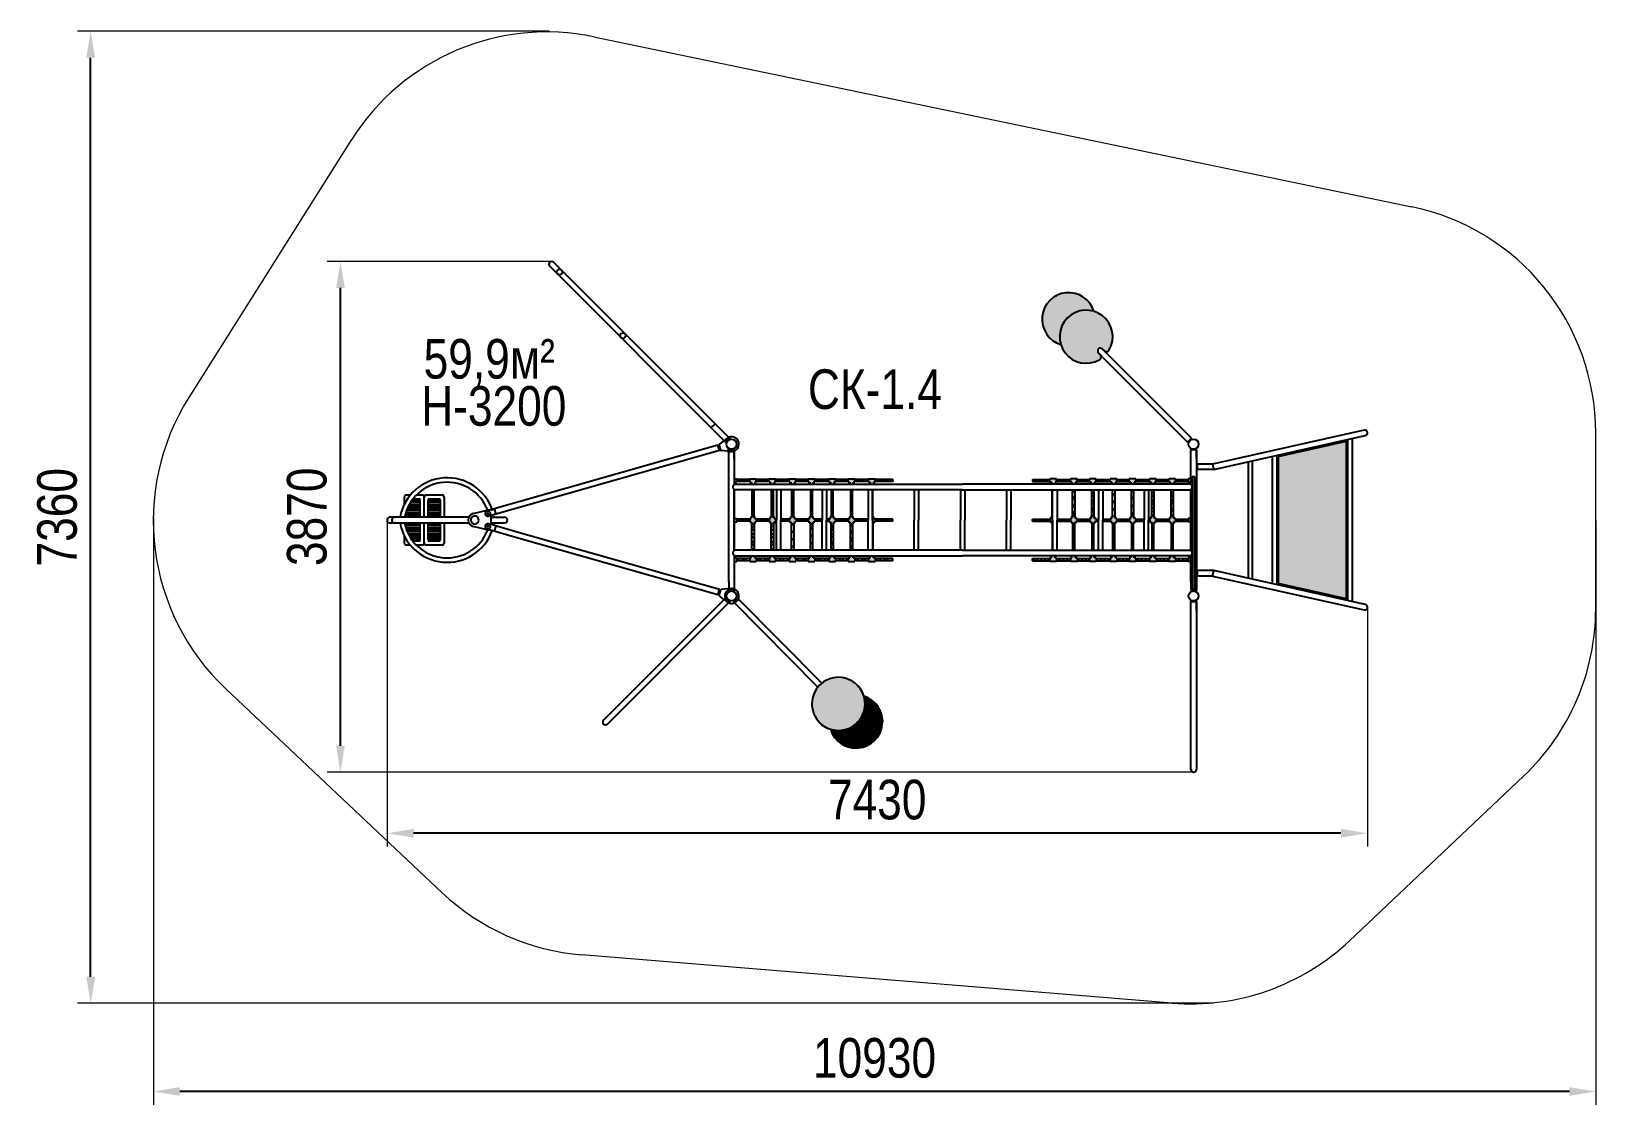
# Model space of a CAD drawing. Header units: millimetres. Extents: x -6402 to 5449, y -4206 to 3925.
import ezdxf

# ---------------------------------------------------------------- set-up
doc = ezdxf.new("R2010")
doc.units = ezdxf.units.MM
for name, color, linetype in [('DIKOM_АРТИКУЛ', 7, 'Continuous'), ('DIKOM_ЗОНА', 80, 'Continuous'), ('DIKOM_ОБЪЕКТ', 7, 'Continuous'), ('DIKOM_РАЗМЕР_ЗОНА', 7, 'Continuous'), ('DIKOM_РАЗМЕР_ОБЪЕКТА', 7, 'Continuous')]:
    doc.layers.add(name, color=color, linetype=linetype)
doc.styles.add('style1', font='arial.ttf', dxfattribs={"width": 0.8})
doc.dimstyles.new('1-50', dxfattribs={"dimtxt": 300, "dimasz": 200, "dimexe": 100, "dimexo": 0, "dimgap": 100, "dimtad": 1, "dimdec": 0, "dimtxsty": 'style1', "dimcen": 0, "dimclrd": 7, "dimclre": 7, "dimadec": 1, "dimazin": 2, "dimtfac": 1, "dimtdec": 0, "dimtmove": 0, "dimatfit": 3, "dimfxl": 0, "dimlwd": 25, "dimlwe": 18, "dimarcsym": 0})
pattern_1 = [(225, (6832.565, 6807.88), (28.28427, -28.28427), []), (315, (6832.565, 6807.88), (28.28427, 28.28427), [])]

msp = doc.modelspace()

# ---------------------------------------------------------------- texts
at = {"layer": 'DIKOM_АРТИКУЛ', "color": 7, "linetype": 'Continuous', "lineweight": 15, "insert": (-518.8, 1364.1), "char_height": 300, "attachment_point": 1, "style": 'style1'}
msp.add_mtext_dynamic_manual_height_columns('СК-1.4', width=6012.174, gutter_width=12.5, heights=[0], dxfattribs=at)
at = {"layer": 'DIKOM_РАЗМЕР_ОБЪЕКТА', "char_height": 300, "attachment_point": 1, "style": 'style1'}
for s, insert in [('59,9м²', (-3429.7, 1593.8)), ('H-3200', (-3447.9, 1237.3))]:
    msp.add_mtext_dynamic_manual_height_columns(s, width=4694.74, gutter_width=12.5, heights=[0], dxfattribs=dict(at, insert=insert))

# ---------------------------------------------------------------- blocks, each defined once
blk = doc.blocks.new('*D3')
at = {"layer": 'Defpoints', "color": 0, "transparency": 16777216}
for p in [(-3706, 223), (3719, -442), (-3706, -2150)]:
    blk.add_point(p, dxfattribs=at)
at = {"layer": 'DIKOM_РАЗМЕР_ОБЪЕКТА', "color": 7, "lineweight": 18, "transparency": 16777216}
for p, q in [((-3706, 223), (-3706, -2250)), ((3719, -442), (3719, -2250))]:
    blk.add_line(p, q, dxfattribs=at)
at = {"layer": 'DIKOM_РАЗМЕР_ОБЪЕКТА', "color": 7, "lineweight": 25, "transparency": 16777216}
blk.add_line((3519, -2150), (-3506, -2150), dxfattribs=at)
at = {"layer": 'DIKOM_РАЗМЕР_ОБЪЕКТА', "color": 7, "transparency": 16777216}
for points in [[(-3506, -2117), (-3506, -2183), (-3706, -2150)], [(3519, -2117), (3519, -2183), (3719, -2150)]]:
    blk.add_solid(points, dxfattribs=at)
at = {"layer": 'DIKOM_РАЗМЕР_ОБЪЕКТА', "color": 0, "transparency": 16777216, "insert": (6, -1897), "char_height": 300, "attachment_point": 5, "style": 'style1'}
blk.add_mtext('7430', dxfattribs=at)
blk = doc.blocks.new('*D0')
at = {"layer": 'Defpoints', "color": 0, "transparency": 16777216}
for p in [(-4060, 2181), (-2460, 2181), (2403, -1687)]:
    blk.add_point(p, dxfattribs=at)
at = {"layer": 'DIKOM_РАЗМЕР_ОБЪЕКТА', "color": 7, "lineweight": 18, "transparency": 16777216}
for p, q in [((-2460, 2181), (-4160, 2181)), ((2403, -1687), (-4160, -1687))]:
    blk.add_line(p, q, dxfattribs=at)
at = {"layer": 'DIKOM_РАЗМЕР_ОБЪЕКТА', "color": 7, "lineweight": 25, "transparency": 16777216}
blk.add_line((-4060, -1487), (-4060, 1981), dxfattribs=at)
at = {"layer": 'DIKOM_РАЗМЕР_ОБЪЕКТА', "color": 7, "transparency": 16777216}
for points in [[(-4093, 1981), (-4027, 1981), (-4060, 2181)], [(-4093, -1487), (-4027, -1487), (-4060, -1687)]]:
    blk.add_solid(points, dxfattribs=at)
at = {"layer": 'DIKOM_РАЗМЕР_ОБЪЕКТА', "color": 0, "transparency": 16777216, "insert": (-4313, 247), "char_height": 300, "attachment_point": 5, "rotation": 90, "style": 'style1'}
blk.add_mtext('3870', dxfattribs=at)
blk = doc.blocks.new('*D1')
at = {"layer": 'Defpoints', "color": 0, "transparency": 16777216}
for p in [(-5952, 3925), (-2478, 3925), (2553, -3437)]:
    blk.add_point(p, dxfattribs=at)
at = {"layer": 'DIKOM_РАЗМЕР_ЗОНА', "color": 7, "lineweight": 18, "transparency": 16777216}
for p, q in [((-2478, 3925), (-6052, 3925)), ((2553, -3437), (-6052, -3437))]:
    blk.add_line(p, q, dxfattribs=at)
at = {"layer": 'DIKOM_РАЗМЕР_ЗОНА', "color": 7, "lineweight": 25, "transparency": 16777216}
blk.add_line((-5952, -3237), (-5952, 3725), dxfattribs=at)
at = {"layer": 'DIKOM_РАЗМЕР_ЗОНА', "color": 7, "transparency": 16777216}
for points in [[(-5985, 3725), (-5918, 3725), (-5952, 3925)], [(-5985, -3237), (-5918, -3237), (-5952, -3437)]]:
    blk.add_solid(points, dxfattribs=at)
at = {"layer": 'DIKOM_РАЗМЕР_ЗОНА', "color": 0, "transparency": 16777216, "insert": (-6205, 244), "char_height": 300, "attachment_point": 5, "rotation": 90, "style": 'style1'}
blk.add_mtext('7360', dxfattribs=at)
blk = doc.blocks.new('*D2')
at = {"layer": 'Defpoints', "color": 0, "transparency": 16777216}
for p in [(-5477, 242), (5449, 218), (-5477, -4106)]:
    blk.add_point(p, dxfattribs=at)
at = {"layer": 'DIKOM_РАЗМЕР_ЗОНА', "color": 7, "lineweight": 18, "transparency": 16777216}
for p, q in [((-5477, 242), (-5477, -4206)), ((5449, 218), (5449, -4206))]:
    blk.add_line(p, q, dxfattribs=at)
at = {"layer": 'DIKOM_РАЗМЕР_ЗОНА', "color": 7, "lineweight": 25, "transparency": 16777216}
blk.add_line((5249, -4106), (-5277, -4106), dxfattribs=at)
at = {"layer": 'DIKOM_РАЗМЕР_ЗОНА', "color": 7, "transparency": 16777216}
for points in [[(-5277, -4073), (-5277, -4139), (-5477, -4106)], [(5249, -4073), (5249, -4139), (5449, -4106)]]:
    blk.add_solid(points, dxfattribs=at)
at = {"layer": 'DIKOM_РАЗМЕР_ЗОНА', "color": 0, "transparency": 16777216, "insert": (-14, -3853), "char_height": 300, "attachment_point": 5, "style": 'style1'}
blk.add_mtext('10930', dxfattribs=at)

# ---------------------------------------------------------------- dimensions: what is measured, and where the dimension line sits
at = {"layer": 'DIKOM_РАЗМЕР_ЗОНА'}
for base, p1, p2, angle, text, picture, middle in [((-5951.5, 3924.8), (2553.1, -3437.1), (-2477.6, 3924.8), 270, '7360', '*D1', (-5951.5, 243.9)), ((-5477.2, -4106), (5448.7, 217.8), (-5477.2, 242.2), 180, '10930', '*D2', (-14.3, -4106))]:
    dim = msp.add_linear_dim(base=base, p1=p1, p2=p2, angle=angle, text=text, dimstyle='1-50', dxfattribs=at)
    dim.commit()
    dim.dimension.update_dxf_attribs({"geometry": picture, "text_midpoint": middle, "dimtype": 160})
at = {"layer": 'DIKOM_РАЗМЕР_ОБЪЕКТА'}
for base, p1, p2, angle, text, picture, middle in [((-4060.1, 2181), (2402.6, -1687.3), (-2459.9, 2181), 270, '3870', '*D0', (-4060.1, 246.8)), ((-3706.4, -2150), (3719.2, -441.9), (-3706.4, 222.5), 180, '7430', '*D3', (6.4, -2150))]:
    dim = msp.add_linear_dim(base=base, p1=p1, p2=p2, angle=angle, text=text, dimstyle='1-50', dxfattribs=at)
    dim.commit()
    dim.dimension.update_dxf_attribs({"geometry": picture, "text_midpoint": middle, "dimtype": 160})

# ---------------------------------------------------------------- hatches: boundary and pattern name
at = {"layer": 'DIKOM_ЗОНА'}
h = msp.add_hatch(dxfattribs=at)
h.set_pattern_fill('LINE', scale=5)
h.set_pattern_definition([(0, (-5975.638, -4040), (0, 15.875), [])])
h.paths.add_polyline_path([(-3305.1, 372.5, 0.4142136), (-3315.1, 382.5), (-3385.1, 382.5, 0.4142136), (-3395.1, 372.5), (-3395.1, 243.5), (-3305.1, 243.5)])
h.paths.add_polyline_path([(-3455.1, 372.5, 0.4142136), (-3465.1, 382.5), (-3511, 382.5, 0.1177012), (-3574.6, 243.5), (-3455.1, 243.5)])
h.paths.add_polyline_path([(-3511, 62.5), (-3465.1, 62.5, 0.4142136), (-3455.1, 72.5), (-3455.1, 201.5), (-3574.6, 201.5, 0.1177012)])
h.paths.add_polyline_path([(-3395.1, 72.5, 0.4142136), (-3385.1, 62.5), (-3315.1, 62.5, 0.4142136), (-3305.1, 72.5), (-3305.1, 201.5), (-3395.1, 201.5)])
at = {"layer": 'DIKOM_ОБЪЕКТ'}
h = msp.add_hatch(color=256, dxfattribs=at)
edge = h.paths.add_edge_path()
edge.add_arc((1676.8, 1458.3), 25, 299.86957, 405.00402)
edge.add_line((1694.4, 1476), (1685.4, 1485))
edge.add_ellipse((1700.3, 1499.8), major_axis=(-18.7, 18.7), ratio=0.7931595, start_angle=450, end_angle=450.01014, ccw=False)
edge.add_ellipse((1700.3, 1499.8), major_axis=(-18.7, 18.7), ratio=0.7931595, start_angle=270.21503, end_angle=449.1041, ccw=False)
edge.add_line((1715, 1514.8), (1724.1, 1505.7))
edge.add_arc((1741.8, 1523.3), 25, 225.0035, 330.13095)
edge.add_arc((1589, 1611.1), 201.2, 330.13095, 659.86957)
h.paths.add_polyline_path([(1396.7, 1551.8, -0.6023842), (1648.3, 1803.4, 1.6600702)])
for points in [[(3561.4, 819.9), (3043.1, 704.1), (3043.1, -259.1), (3561.4, -374.9)], [(-95.1, -1111.6, -1.6600702), (-347.8, -1362, -1.6600702)]]:
    msp.add_hatch(color=256, dxfattribs=at).paths.add_polyline_path(points)
h = msp.add_hatch(color=256, dxfattribs=at)
h.paths.add_polyline_path([(-1056.1, -69.5), (-1056.1, -64.5), (-1076.4, -64.5), (-1076.4, -90.5), (-1056.1, -90.5)])
h.paths.add_polyline_path([(-921.6, -64.5), (-921.6, -48.5), (-947.6, -48.5), (-947.6, -64.5), (-959.6, -64.5), (-959.6, -90.5), (-947.6, -90.5), (-921.6, -90.5), (-909.6, -90.5), (-909.6, -64.5)])
h.paths.add_polyline_path([(-775.4, -90.5), (-763.4, -90.5), (-763.4, -64.5), (-775.4, -64.5), (-775.4, -48.5), (-801.4, -48.5), (-801.4, -64.5), (-813.4, -64.5), (-813.4, -90.5), (-801.4, -90.5)])
h.paths.add_polyline_path([(-659.6, -64.5), (-659.6, -90.5), (-647.6, -90.5), (-621.6, -90.5), (-609.6, -90.5), (-609.6, -64.5), (-621.6, -64.5), (-621.6, -48.5), (-647.6, -48.5), (-647.6, -64.5)])
h.paths.add_polyline_path([(-478.7, -90.5), (-466.7, -90.5), (-466.7, -64.5), (-478.7, -64.5), (-478.7, -48.5), (-504.7, -48.5), (-504.7, -64.5), (-516.7, -64.5), (-516.7, -90.5), (-504.7, -90.5)])
h.paths.add_polyline_path([(-321.6, -64.5), (-321.6, -48.5), (-347.6, -48.5), (-347.6, -64.5), (-359.6, -64.5), (-359.6, -90.5), (-347.6, -90.5), (-321.6, -90.5), (-309.6, -90.5), (-309.6, -64.5)])
h.paths.add_polyline_path([(-176.4, -64.5), (-176.4, -48.5), (-202.4, -48.5), (-202.4, -64.5), (-214.4, -64.5), (-214.4, -90.5), (-202.4, -90.5), (-176.4, -90.5), (-164.4, -90.5), (-164.4, -64.5)])
h.paths.add_polyline_path([(-21.6, -90.5), (-9.6, -90.5), (-9.6, -64.5), (-21.6, -64.5), (-21.6, -48.5), (-47.6, -48.5), (-47.6, -64.5), (-59.6, -64.5), (-59.6, -90.5), (-47.6, -90.5)])
h.paths.add_polyline_path([(-9.6, 209.5), (-9.6, 235.5), (-21.6, 235.5), (-21.6, 249.5), (-29.6, 249.5), (-29.6, 222.5), (-29.6, 195.5), (-21.6, 195.5), (-21.6, 209.5)])
h.paths.add_polyline_path([(-202.4, 209.5), (-202.4, 195.5), (-176.4, 195.5), (-176.4, 209.5), (-164.4, 209.5), (-164.4, 235.5), (-176.4, 235.5), (-176.4, 249.5), (-202.4, 249.5), (-202.4, 235.5), (-214.4, 235.5), (-214.4, 209.5)])
h.paths.add_polyline_path([(-347.6, 195.5), (-321.6, 195.5), (-321.6, 209.5), (-309.6, 209.5), (-309.6, 235.5), (-321.6, 235.5), (-321.6, 249.5), (-347.6, 249.5), (-347.6, 235.5), (-359.6, 235.5), (-359.6, 209.5), (-347.6, 209.5)])
h.paths.add_polyline_path([(-478.7, 209.5), (-466.7, 209.5), (-466.7, 235.5), (-478.7, 235.5), (-478.7, 249.5), (-504.7, 249.5), (-504.7, 235.5), (-516.7, 235.5), (-516.7, 209.5), (-504.7, 209.5), (-504.7, 195.5), (-478.7, 195.5)])
h.paths.add_polyline_path([(-621.6, 209.5), (-609.6, 209.5), (-609.6, 235.5), (-621.6, 235.5), (-621.6, 249.5), (-647.6, 249.5), (-647.6, 235.5), (-659.6, 235.5), (-659.6, 209.5), (-647.6, 209.5), (-647.6, 195.5), (-621.6, 195.5)])
h.paths.add_polyline_path([(-801.4, 209.5), (-801.4, 195.5), (-775.4, 195.5), (-775.4, 209.5), (-763.4, 209.5), (-763.4, 235.5), (-775.4, 235.5), (-775.4, 249.5), (-801.4, 249.5), (-801.4, 235.5), (-813.4, 235.5), (-813.4, 209.5)])
h.paths.add_polyline_path([(-947.6, 209.5), (-947.6, 195.5), (-921.6, 195.5), (-921.6, 209.5), (-909.6, 209.5), (-909.6, 235.5), (-921.6, 235.5), (-921.6, 249.5), (-947.6, 249.5), (-947.6, 235.5), (-959.6, 235.5), (-959.6, 209.5)])
h.paths.add_polyline_path([(-1056.1, 209.5), (-1056.1, 235.5), (-1076.4, 235.5), (-1076.4, 209.5)])
h.paths.add_polyline_path([(-1076.4, 509.5), (-1056.1, 509.5), (-1056.1, 535.5), (-1076.4, 535.5)])
h.paths.add_polyline_path([(-947.6, 509.5), (-947.6, 493.5), (-921.6, 493.5), (-921.6, 509.5), (-909.6, 509.5), (-909.6, 535.5), (-921.6, 535.5), (-947.6, 535.5), (-959.6, 535.5), (-959.6, 509.5)])
h.paths.add_polyline_path([(-801.4, 535.5), (-813.4, 535.5), (-813.4, 509.5), (-801.4, 509.5), (-801.4, 493.5), (-775.4, 493.5), (-775.4, 509.5), (-763.4, 509.5), (-763.4, 535.5), (-775.4, 535.5)])
h.paths.add_polyline_path([(-647.6, 535.5), (-659.6, 535.5), (-659.6, 509.5), (-647.6, 509.5), (-647.6, 493.5), (-621.6, 493.5), (-621.6, 509.5), (-609.6, 509.5), (-609.6, 535.5), (-621.6, 535.5)])
h.paths.add_polyline_path([(-504.7, 493.5), (-478.7, 493.5), (-478.7, 509.5), (-466.7, 509.5), (-466.7, 535.5), (-478.7, 535.5), (-504.7, 535.5), (-516.7, 535.5), (-516.7, 509.5), (-504.7, 509.5)])
h.paths.add_polyline_path([(-321.6, 509.5), (-309.6, 509.5), (-309.6, 535.5), (-321.6, 535.5), (-347.6, 535.5), (-359.6, 535.5), (-359.6, 509.5), (-347.6, 509.5), (-347.6, 493.5), (-321.6, 493.5)])
h.paths.add_polyline_path([(-202.4, 535.5), (-214.4, 535.5), (-214.4, 509.5), (-202.4, 509.5), (-202.4, 493.5), (-176.4, 493.5), (-176.4, 509.5), (-164.4, 509.5), (-164.4, 535.5), (-176.4, 535.5)])
h.paths.add_polyline_path([(-21.6, 509.5), (-9.6, 509.5), (-9.6, 535.5), (-21.6, 535.5), (-47.6, 535.5), (-59.6, 535.5), (-59.6, 509.5), (-47.6, 509.5), (-47.6, 493.5), (-21.6, 493.5)])
h = msp.add_hatch(dxfattribs=at)
h.set_pattern_fill('', color=256, scale=20, angle=225, style=0, pattern_type=0)
h.set_pattern_definition(pattern_1)
h.paths.add_polyline_path([(-1056.1, -69.5), (-1056.1, -85.5), (-959.6, -85.5), (-959.6, -69.5)])
h.paths.add_polyline_path([(-909.6, -69.5), (-909.6, -85.5), (-813.4, -85.5), (-813.4, -69.5)])
h.paths.add_polyline_path([(-763.4, -69.5), (-763.4, -85.5), (-659.6, -85.5), (-659.6, -69.5)])
h.paths.add_polyline_path([(-609.6, -69.5), (-609.6, -85.5), (-516.7, -85.5), (-516.7, -69.5)])
h.paths.add_polyline_path([(-359.6, -85.5), (-359.6, -69.5), (-466.7, -69.5), (-466.7, -85.5)])
h.paths.add_polyline_path([(-309.6, -69.5), (-309.6, -85.5), (-214.4, -85.5), (-214.4, -69.5)])
h.paths.add_polyline_path([(-59.6, -85.5), (-59.6, -69.5), (-164.4, -69.5), (-164.4, -85.5)])
h.paths.add_polyline_path([(123.6, -85.5), (123.6, -69.5), (-9.6, -69.5), (-9.6, -85.5)])
h.paths.add_polyline_path([(-181.4, 195.5), (-197.4, 195.5), (-197.4, -6.5), (-181.4, -6.5)])
h.paths.add_polyline_path([(-197.4, 249.5), (-181.4, 249.5), (-181.4, 451.5), (-197.4, 451.5)])
h.paths.add_polyline_path([(-164.4, 230.5), (-164.4, 214.5), (-63.1, 214.5), (-63.1, 222.5), (-63.1, 230.5)])
h.paths.add_polyline_path([(-9.6, 230.5), (-9.6, 214.5), (123.6, 214.5), (123.6, 230.5)])
h.paths.add_polyline_path([(-59.6, 514.5), (-59.6, 530.5), (-164.4, 530.5), (-164.4, 514.5)])
h.paths.add_polyline_path([(123.6, 514.5), (123.6, 530.5), (-9.6, 530.5), (-9.6, 514.5)])
h.paths.add_polyline_path([(-309.6, 530.5), (-309.6, 514.5), (-214.4, 514.5), (-214.4, 530.5)])
h.paths.add_polyline_path([(-466.7, 530.5), (-466.7, 514.5), (-359.6, 514.5), (-359.6, 530.5)])
h.paths.add_polyline_path([(-326.6, 451.5), (-342.6, 451.5), (-342.6, 249.5), (-326.6, 249.5)])
h.paths.add_polyline_path([(-483.7, 451.5), (-499.7, 451.5), (-499.7, 249.5), (-483.7, 249.5)])
h.paths.add_polyline_path([(-609.6, 530.5), (-609.6, 514.5), (-516.7, 514.5), (-516.7, 530.5)])
h.paths.add_polyline_path([(-516.7, 214.5), (-516.7, 230.5), (-609.6, 230.5), (-609.6, 214.5)])
h.paths.add_polyline_path([(-466.7, 230.5), (-466.7, 214.5), (-410.8, 214.5), (-410.8, 222.5), (-410.8, 230.5)])
h.paths.add_polyline_path([(-359.6, 214.5), (-359.6, 230.5), (-377.3, 230.5), (-377.3, 222.5), (-377.3, 214.5)])
h.paths.add_polyline_path([(-326.6, 195.5), (-342.6, 195.5), (-342.6, -6.5), (-326.6, -6.5)])
h.paths.add_polyline_path([(-483.7, 195.5), (-499.7, 195.5), (-499.7, -6.5), (-483.7, -6.5)])
h.paths.add_polyline_path([(-642.6, -6.5), (-626.6, -6.5), (-626.6, 195.5), (-642.6, 195.5)])
h.paths.add_polyline_path([(-626.6, 451.5), (-642.6, 451.5), (-642.6, 249.5), (-626.6, 249.5)])
h.paths.add_polyline_path([(-796.4, 249.5), (-780.4, 249.5), (-780.4, 451.5), (-796.4, 451.5)])
h.paths.add_polyline_path([(-780.4, 195.5), (-796.4, 195.5), (-796.4, -6.5), (-780.4, -6.5)])
h.paths.add_polyline_path([(-659.6, 214.5), (-659.6, 230.5), (-722.7, 230.5), (-722.7, 222.5), (-722.7, 214.5)])
h.paths.add_polyline_path([(-909.6, 230.5), (-909.6, 214.5), (-813.4, 214.5), (-813.4, 230.5)])
h.paths.add_polyline_path([(-942.6, -6.5), (-926.6, -6.5), (-926.6, 195.5), (-942.6, 195.5)])
h.paths.add_polyline_path([(-959.6, 214.5), (-959.6, 230.5), (-1056.1, 230.5), (-1056.1, 214.5)])
h.paths.add_polyline_path([(-959.6, 514.5), (-959.6, 530.5), (-1056.1, 530.5), (-1056.1, 514.5)])
h.paths.add_polyline_path([(-942.6, 249.5), (-926.6, 249.5), (-926.6, 451.5), (-942.6, 451.5)])
h.paths.add_polyline_path([(-813.4, 514.5), (-813.4, 530.5), (-909.6, 530.5), (-909.6, 514.5)])
h.paths.add_polyline_path([(-763.4, 530.5), (-763.4, 514.5), (-659.6, 514.5), (-659.6, 530.5)])
h = msp.add_hatch(dxfattribs=at)
h.set_pattern_fill('', color=256, scale=20, angle=225, style=0, pattern_type=0)
h.set_pattern_definition(pattern_1)
h.paths.add_polyline_path([(2361.3, -69.5), (2264.9, -69.5), (2264.9, -85.5), (2361.3, -85.5)])
h.paths.add_polyline_path([(2214.9, -69.5), (2118.6, -69.5), (2118.6, -85.5), (2214.9, -85.5)])
h.paths.add_polyline_path([(2068.6, -69.5), (1964.9, -69.5), (1964.9, -85.5), (2068.6, -85.5)])
h.paths.add_polyline_path([(1914.9, -69.5), (1821.9, -69.5), (1821.9, -85.5), (1914.9, -85.5)])
h.paths.add_polyline_path([(1664.9, -85.5), (1771.9, -85.5), (1771.9, -69.5), (1664.9, -69.5)])
h.paths.add_polyline_path([(1614.9, -69.5), (1519.6, -69.5), (1519.6, -85.5), (1614.9, -85.5)])
h.paths.add_polyline_path([(1364.9, -85.5), (1469.6, -85.5), (1469.6, -69.5), (1364.9, -69.5)])
h.paths.add_polyline_path([(1181.6, -85.5), (1314.9, -85.5), (1314.9, -69.5), (1181.6, -69.5)])
h.paths.add_polyline_path([(1486.6, 195.5), (1486.6, -6.5), (1502.6, -6.5), (1502.6, 195.5)])
h.paths.add_polyline_path([(1502.6, 249.5), (1502.6, 451.5), (1486.6, 451.5), (1486.6, 249.5)])
h.paths.add_polyline_path([(1469.6, 230.5), (1368.3, 230.5), (1368.3, 222.5), (1368.3, 214.5), (1469.6, 214.5)])
h.paths.add_polyline_path([(1314.9, 230.5), (1181.6, 230.5), (1181.6, 214.5), (1314.9, 214.5)])
h.paths.add_polyline_path([(1364.9, 514.5), (1469.6, 514.5), (1469.6, 530.5), (1364.9, 530.5)])
h.paths.add_polyline_path([(1181.6, 514.5), (1314.9, 514.5), (1314.9, 530.5), (1181.6, 530.5)])
h.paths.add_polyline_path([(1614.9, 530.5), (1519.6, 530.5), (1519.6, 514.5), (1614.9, 514.5)])
h.paths.add_polyline_path([(1771.9, 530.5), (1664.9, 530.5), (1664.9, 514.5), (1771.9, 514.5)])
h.paths.add_polyline_path([(1631.9, 451.5), (1631.9, 249.5), (1647.9, 249.5), (1647.9, 451.5)])
h.paths.add_polyline_path([(1788.9, 451.5), (1788.9, 249.5), (1804.9, 249.5), (1804.9, 451.5)])
h.paths.add_polyline_path([(1914.9, 530.5), (1821.9, 530.5), (1821.9, 514.5), (1914.9, 514.5)])
h.paths.add_polyline_path([(1821.9, 214.5), (1914.9, 214.5), (1914.9, 230.5), (1821.9, 230.5)])
h.paths.add_polyline_path([(1771.9, 230.5), (1716, 230.5), (1716, 222.5), (1716, 214.5), (1771.9, 214.5)])
h.paths.add_polyline_path([(1664.9, 214.5), (1682.5, 214.5), (1682.5, 222.5), (1682.5, 230.5), (1664.9, 230.5)])
h.paths.add_polyline_path([(1631.9, 195.5), (1631.9, -6.5), (1647.9, -6.5), (1647.9, 195.5)])
h.paths.add_polyline_path([(1788.9, 195.5), (1788.9, -6.5), (1804.9, -6.5), (1804.9, 195.5)])
h.paths.add_polyline_path([(1947.9, -6.5), (1947.9, 195.5), (1931.9, 195.5), (1931.9, -6.5)])
h.paths.add_polyline_path([(1931.9, 451.5), (1931.9, 249.5), (1947.9, 249.5), (1947.9, 451.5)])
h.paths.add_polyline_path([(2101.6, 249.5), (2101.6, 451.5), (2085.6, 451.5), (2085.6, 249.5)])
h.paths.add_polyline_path([(2085.6, 195.5), (2085.6, -6.5), (2101.6, -6.5), (2101.6, 195.5)])
h.paths.add_polyline_path([(1964.9, 214.5), (2027.9, 214.5), (2027.9, 222.5), (2027.9, 230.5), (1964.9, 230.5)])
h.paths.add_polyline_path([(2214.9, 230.5), (2118.6, 230.5), (2118.6, 214.5), (2214.9, 214.5)])
h.paths.add_polyline_path([(2247.9, -6.5), (2247.9, 195.5), (2231.9, 195.5), (2231.9, -6.5)])
h.paths.add_polyline_path([(2264.9, 214.5), (2361.3, 214.5), (2361.3, 230.5), (2264.9, 230.5)])
h.paths.add_polyline_path([(2264.9, 514.5), (2361.3, 514.5), (2361.3, 530.5), (2264.9, 530.5)])
h.paths.add_polyline_path([(2247.9, 249.5), (2247.9, 451.5), (2231.9, 451.5), (2231.9, 249.5)])
h.paths.add_polyline_path([(2118.6, 514.5), (2214.9, 514.5), (2214.9, 530.5), (2118.6, 530.5)])
h.paths.add_polyline_path([(2068.6, 530.5), (1964.9, 530.5), (1964.9, 514.5), (2068.6, 514.5)])
h = msp.add_hatch(color=256, dxfattribs=at)
h.paths.add_polyline_path([(2361.3, -69.5), (2361.3, -90.5), (2381.6, -90.5), (2381.6, -64.5), (2361.3, -64.5)])
h.paths.add_polyline_path([(2226.9, -64.5), (2214.9, -64.5), (2214.9, -90.5), (2226.9, -90.5), (2252.9, -90.5), (2264.9, -90.5), (2264.9, -64.5), (2252.9, -64.5), (2252.9, -48.5), (2226.9, -48.5)])
h.paths.add_polyline_path([(2080.6, -90.5), (2106.6, -90.5), (2118.6, -90.5), (2118.6, -64.5), (2106.6, -64.5), (2106.6, -48.5), (2080.6, -48.5), (2080.6, -64.5), (2068.6, -64.5), (2068.6, -90.5)])
h.paths.add_polyline_path([(1964.9, -64.5), (1952.9, -64.5), (1952.9, -48.5), (1926.9, -48.5), (1926.9, -64.5), (1914.9, -64.5), (1914.9, -90.5), (1926.9, -90.5), (1952.9, -90.5), (1964.9, -90.5)])
h.paths.add_polyline_path([(1783.9, -90.5), (1809.9, -90.5), (1821.9, -90.5), (1821.9, -64.5), (1809.9, -64.5), (1809.9, -48.5), (1783.9, -48.5), (1783.9, -64.5), (1771.9, -64.5), (1771.9, -90.5)])
h.paths.add_polyline_path([(1626.9, -64.5), (1614.9, -64.5), (1614.9, -90.5), (1626.9, -90.5), (1652.9, -90.5), (1664.9, -90.5), (1664.9, -64.5), (1652.9, -64.5), (1652.9, -48.5), (1626.9, -48.5)])
h.paths.add_polyline_path([(1481.6, -64.5), (1469.6, -64.5), (1469.6, -90.5), (1481.6, -90.5), (1507.6, -90.5), (1519.6, -90.5), (1519.6, -64.5), (1507.6, -64.5), (1507.6, -48.5), (1481.6, -48.5)])
h.paths.add_polyline_path([(1326.9, -90.5), (1352.9, -90.5), (1364.9, -90.5), (1364.9, -64.5), (1352.9, -64.5), (1352.9, -48.5), (1326.9, -48.5), (1326.9, -64.5), (1314.9, -64.5), (1314.9, -90.5)])
h.paths.add_polyline_path([(1314.9, 209.5), (1326.9, 209.5), (1326.9, 195.5), (1334.8, 195.5), (1334.8, 222.5), (1334.8, 249.5), (1326.9, 249.5), (1326.9, 235.5), (1314.9, 235.5)])
h.paths.add_polyline_path([(1507.6, 209.5), (1519.6, 209.5), (1519.6, 235.5), (1507.6, 235.5), (1507.6, 249.5), (1481.6, 249.5), (1481.6, 235.5), (1469.6, 235.5), (1469.6, 209.5), (1481.6, 209.5), (1481.6, 195.5), (1507.6, 195.5)])
h.paths.add_polyline_path([(1652.9, 195.5), (1652.9, 209.5), (1664.9, 209.5), (1664.9, 235.5), (1652.9, 235.5), (1652.9, 249.5), (1626.9, 249.5), (1626.9, 235.5), (1614.9, 235.5), (1614.9, 209.5), (1626.9, 209.5), (1626.9, 195.5)])
h.paths.add_polyline_path([(1783.9, 209.5), (1783.9, 195.5), (1809.9, 195.5), (1809.9, 209.5), (1821.9, 209.5), (1821.9, 235.5), (1809.9, 235.5), (1809.9, 249.5), (1783.9, 249.5), (1783.9, 235.5), (1771.9, 235.5), (1771.9, 209.5)])
h.paths.add_polyline_path([(1926.9, 209.5), (1926.9, 195.5), (1952.9, 195.5), (1952.9, 209.5), (1964.9, 209.5), (1964.9, 235.5), (1952.9, 235.5), (1952.9, 249.5), (1926.9, 249.5), (1926.9, 235.5), (1914.9, 235.5), (1914.9, 209.5)])
h.paths.add_polyline_path([(2106.6, 209.5), (2118.6, 209.5), (2118.6, 235.5), (2106.6, 235.5), (2106.6, 249.5), (2080.6, 249.5), (2080.6, 235.5), (2068.6, 235.5), (2068.6, 209.5), (2080.6, 209.5), (2080.6, 195.5), (2106.6, 195.5)])
h.paths.add_polyline_path([(2252.9, 209.5), (2264.9, 209.5), (2264.9, 235.5), (2252.9, 235.5), (2252.9, 249.5), (2226.9, 249.5), (2226.9, 235.5), (2214.9, 235.5), (2214.9, 209.5), (2226.9, 209.5), (2226.9, 195.5), (2252.9, 195.5)])
h.paths.add_polyline_path([(2361.3, 209.5), (2381.6, 209.5), (2381.6, 235.5), (2361.3, 235.5)])
h.paths.add_polyline_path([(2381.6, 509.5), (2381.6, 535.5), (2361.3, 535.5), (2361.3, 509.5)])
h.paths.add_polyline_path([(2252.9, 509.5), (2264.9, 509.5), (2264.9, 535.5), (2252.9, 535.5), (2226.9, 535.5), (2214.9, 535.5), (2214.9, 509.5), (2226.9, 509.5), (2226.9, 493.5), (2252.9, 493.5)])
h.paths.add_polyline_path([(2106.6, 535.5), (2080.6, 535.5), (2068.6, 535.5), (2068.6, 509.5), (2080.6, 509.5), (2080.6, 493.5), (2106.6, 493.5), (2106.6, 509.5), (2118.6, 509.5), (2118.6, 535.5)])
h.paths.add_polyline_path([(1952.9, 535.5), (1926.9, 535.5), (1914.9, 535.5), (1914.9, 509.5), (1926.9, 509.5), (1926.9, 493.5), (1952.9, 493.5), (1952.9, 509.5), (1964.9, 509.5), (1964.9, 535.5)])
h.paths.add_polyline_path([(1809.9, 493.5), (1809.9, 509.5), (1821.9, 509.5), (1821.9, 535.5), (1809.9, 535.5), (1783.9, 535.5), (1771.9, 535.5), (1771.9, 509.5), (1783.9, 509.5), (1783.9, 493.5)])
h.paths.add_polyline_path([(1626.9, 509.5), (1626.9, 493.5), (1652.9, 493.5), (1652.9, 509.5), (1664.9, 509.5), (1664.9, 535.5), (1652.9, 535.5), (1626.9, 535.5), (1614.9, 535.5), (1614.9, 509.5)])
h.paths.add_polyline_path([(1507.6, 535.5), (1481.6, 535.5), (1469.6, 535.5), (1469.6, 509.5), (1481.6, 509.5), (1481.6, 493.5), (1507.6, 493.5), (1507.6, 509.5), (1519.6, 509.5), (1519.6, 535.5)])
h.paths.add_polyline_path([(1326.9, 509.5), (1326.9, 493.5), (1352.9, 493.5), (1352.9, 509.5), (1364.9, 509.5), (1364.9, 535.5), (1352.9, 535.5), (1326.9, 535.5), (1314.9, 535.5), (1314.9, 509.5)])
h = msp.add_hatch(color=256, dxfattribs=at)
h.paths.add_polyline_path([(2392.6, 550.3), (2392.6, -254.5), (2412.6, -254.5), (2412.6, 550.3)])
h.paths.add_polyline_path([(2392.6, -254.5), (2392.6, -299.5), (2412.6, -299.5), (2412.6, -254.5)])
h = msp.add_hatch(dxfattribs=at)
h.set_pattern_fill('ANGLE', color=256, angle=180)
h.set_pattern_definition([(180, (23438.481, 4309.334), (-9e-16, -6.985), [5.08, -1.905]), (270, (23438.481, 4309.334), (6.985, -1e-15), [5.08, -1.905])])
h.paths.add_polyline_path([(-95.1, -1111.6, -1.6600703), (-347.8, -1362, -1.6600702)])
h.paths.add_polyline_path([(-95.1, -1111.6, 1.6600703), (-347.8, -1362, 0.6023841)])

# ---------------------------------------------------------------- linework, layer by layer
at = {"layer": 'DIKOM_ЗОНА', "color": 3, "lineweight": 15}
for p, q in [((-2139.5, 3883.5), (4054.9, 2595.6)), ((-3975.7, 3103.9), (-5207.5, 1151.6)), ((5448.7, -446.7), (5448.7, 882.3)), ((-4927.7, -1055.7), (-3288.5, -2600.6)), ((4901, -1718.3), (3583.9, -2963.6)), ((2239.2, -3436.1), (-2230.6, -3071.2))]:
    msp.add_line(p, q, dxfattribs=at)
for centre, start, end in [((-2495.7, 2170.1), 78.25535, 147.75197), ((3698.7, 882.3), 0, 78.25535), ((-3727.4, 217.8), 147.75197, 226.69691), ((3698.7, -446.7), 313.39498, 0), ((-2088.2, -1327), 226.69691, 265.33282), ((2381.6, -1692), 265.33282, 313.39498)]:
    msp.add_arc(centre, 1750, start, end, dxfattribs=at)
at = {"layer": 'DIKOM_ОБЪЕКТ'}
for p, q in [((-2474.7, 2145.1), (-1142.6, 813.1)), ((-1112.9, 842.8), (-2445, 2174.8)), ((1685.1, 1485.3), (1685.7, 1484.7)), ((1685.4, 1485), (1685.4, 1485)), ((1694.4, 1476), (1685.4, 1485)), ((1715.7, 1454.7), (1694.4, 1476)), ((1695.1, 1475.3), (1707.3, 1463.1)), ((1695.2, 1475.2), (1695.2, 1475.2)), ((1724.1, 1505.7), (1715, 1514.8)), ((1715.7, 1454.7), (2357.3, 813.1)), ((1724.1, 1505.7), (1745.4, 1484.4)), ((1737, 1492.8), (1724.3, 1505.5)), ((2387.1, 842.7), (1745.4, 1484.4)), ((-1112.9, 842.8), (-1142.6, 813.1)), ((-1115.9, 839.7), (-1109.7, 833.5)), ((-1107.8, 834), (-1112.8, 851.8)), ((2387.1, 842.7), (2357.3, 813.1)), ((2360.3, 816.1), (2384.1, 839.7)), ((2384.1, 839.7), (2390.4, 833.4)), ((3694.1, 902.8), (2546.5, 646.5)), ((2555.7, 605.5), (3703.3, 861.8)), ((3571.4, -387.3), (3571.4, 832.3)), ((3604.9, 839.8), (3604.9, -394.8)), ((-1200.3, 790.1), (-2725.4, 356.1)), ((-1188.8, 749.7), (-2713.3, 315.9)), ((-1188.8, 749.7), (-1200.3, 790.1)), ((-1189.5, 788.7), (-1199.1, 786)), ((-1179.1, 752.1), (-1190.7, 793.1)), ((-1180.3, 756.5), (-1189.9, 753.8)), ((-1153.1, 825.7), (-1189.4, 797.3)), ((-1129.9, 744.2), (-1175.7, 749.2)), ((-1148.7, 826.1), (-1130.6, 816)), ((-1139.6, 816.1), (-1133.4, 809.8)), ((-1126, 746.2), (-1115.9, 764.3)), ((-1118.4, 754.5), (-1076.4, 754.5)), ((-1118.4, 689.5), (-1118.4, 754.5)), ((-1114.1, 754.5), (-1114.1, 763.4)), ((-1080.6, 754.5), (-1114.1, 754.5)), ((-1081.9, 743.2), (-1087, 761)), ((-1080.6, 754.5), (-1080.6, 763.4)), ((-1076.4, 754.5), (-1076.4, 493.5)), ((-1076.4, 689.5), (-1076.4, 754.5)), ((2360.3, 816.1), (2366.6, 809.8)), ((2381.6, 689.5), (2381.6, 754.5)), ((2423.6, 754.5), (2381.6, 754.5)), ((2385.9, 754.5), (2385.9, 763.4)), ((2419.4, 754.5), (2419.4, 763.4)), ((2423.6, 754.5), (2423.6, -309.5)), ((2423.6, 689.5), (2423.6, 754.5)), ((3033.1, 712.1), (3033.1, -267.1)), ((3043.1, 704.1), (3561.4, 819.9)), ((3561.4, -374.9), (3561.4, 819.9)), ((-1118.4, -244.5), (-1118.4, 689.5)), ((2381.6, 493.5), (2381.6, 689.5)), ((2428.6, 642.7), (2423.6, 642.7)), ((2428.6, 609.2), (2423.6, 609.2)), ((2546.4, 647), (2428.6, 647)), ((2428.6, 647), (2428.6, 605)), ((2493.6, 647), (2428.6, 647)), ((2428.6, 609.2), (2428.6, 642.7)), ((2555.8, 605), (2428.6, 605)), ((2493.6, 605), (2428.6, 605)), ((2546.4, 647), (2555.8, 605)), ((2816.5, 663.7), (2816.5, -218.7)), ((2850, -226.2), (2850, 671.2)), ((2999.6, -259.6), (2999.6, 704.6)), ((3043.1, 704.1), (3043.1, -259.1)), ((-1076.4, 535.5), (-1056.1, 535.5)), ((-1076.4, 509.5), (-1056.1, 509.5)), ((-1076.4, 493.5), (652.6, 493.5)), ((-1056.1, 509.5), (-1056.1, 535.5)), ((-959.6, 530.5), (-1056.1, 530.5)), ((-959.6, 514.5), (-1056.1, 514.5)), ((-959.6, 509.5), (-959.6, 535.5)), ((-959.6, 535.5), (-909.6, 535.5)), ((-959.6, 509.5), (-947.6, 509.5)), ((-947.6, 535.5), (-921.6, 535.5)), ((-947.6, 509.5), (-947.6, 493.5)), ((-921.6, 509.5), (-921.6, 493.5)), ((-921.6, 509.5), (-909.6, 509.5)), ((-909.6, 509.5), (-909.6, 535.5)), ((-813.4, 530.5), (-909.6, 530.5)), ((-813.4, 514.5), (-909.6, 514.5)), ((-813.4, 509.5), (-813.4, 535.5)), ((-813.4, 535.5), (-763.4, 535.5)), ((-813.4, 509.5), (-801.4, 509.5)), ((-801.4, 535.5), (-775.4, 535.5)), ((-801.4, 509.5), (-801.4, 493.5)), ((-775.4, 509.5), (-775.4, 493.5)), ((-775.4, 509.5), (-763.4, 509.5)), ((-763.4, 509.5), (-763.4, 535.5)), ((-659.6, 530.5), (-763.4, 530.5)), ((-659.6, 514.5), (-763.4, 514.5)), ((-659.6, 509.5), (-659.6, 535.5)), ((-659.6, 535.5), (-609.6, 535.5)), ((-659.6, 509.5), (-647.6, 509.5)), ((-647.6, 535.5), (-621.6, 535.5)), ((-647.6, 509.5), (-647.6, 493.5)), ((-621.6, 509.5), (-621.6, 493.5)), ((-621.6, 509.5), (-609.6, 509.5)), ((-609.6, 509.5), (-609.6, 535.5)), ((-516.7, 530.5), (-609.6, 530.5)), ((-516.7, 514.5), (-609.6, 514.5)), ((-516.7, 509.5), (-516.7, 535.5)), ((-516.7, 535.5), (-466.7, 535.5)), ((-516.7, 509.5), (-504.7, 509.5)), ((-504.7, 535.5), (-478.7, 535.5)), ((-504.7, 509.5), (-504.7, 493.5)), ((-478.7, 509.5), (-478.7, 493.5)), ((-478.7, 509.5), (-466.7, 509.5)), ((-466.7, 509.5), (-466.7, 535.5)), ((-359.6, 530.5), (-466.7, 530.5)), ((-359.6, 514.5), (-466.7, 514.5)), ((-359.6, 509.5), (-359.6, 535.5)), ((-359.6, 535.5), (-309.6, 535.5)), ((-359.6, 509.5), (-347.6, 509.5)), ((-347.6, 535.5), (-321.6, 535.5)), ((-347.6, 509.5), (-347.6, 493.5)), ((-321.6, 509.5), (-321.6, 493.5)), ((-321.6, 509.5), (-309.6, 509.5)), ((-309.6, 509.5), (-309.6, 535.5)), ((-214.4, 530.5), (-309.6, 530.5)), ((-214.4, 514.5), (-309.6, 514.5)), ((-214.4, 509.5), (-214.4, 535.5)), ((-214.4, 535.5), (-164.4, 535.5)), ((-214.4, 509.5), (-202.4, 509.5)), ((-202.4, 535.5), (-176.4, 535.5)), ((-202.4, 509.5), (-202.4, 493.5)), ((-176.4, 509.5), (-176.4, 493.5)), ((-176.4, 509.5), (-164.4, 509.5)), ((-164.4, 509.5), (-164.4, 535.5)), ((-59.6, 530.5), (-164.4, 530.5)), ((-59.6, 514.5), (-164.4, 514.5)), ((-59.6, 509.5), (-59.6, 535.5)), ((-59.6, 535.5), (-9.6, 535.5)), ((-59.6, 509.5), (-47.6, 509.5)), ((-47.6, 535.5), (-21.6, 535.5)), ((-47.6, 509.5), (-47.6, 493.5)), ((-21.6, 509.5), (-21.6, 493.5)), ((-21.6, 509.5), (-9.6, 509.5)), ((-9.6, 509.5), (-9.6, 535.5)), ((123.6, 530.5), (-9.6, 530.5)), ((123.6, 514.5), (-9.6, 514.5)), ((123.6, 530.5), (123.6, 514.5)), ((2381.6, 493.5), (652.6, 493.5)), ((1181.6, 530.5), (1314.9, 530.5)), ((1181.6, 530.5), (1181.6, 514.5)), ((1181.6, 514.5), (1314.9, 514.5)), ((1364.9, 535.5), (1314.9, 535.5)), ((1314.9, 509.5), (1314.9, 535.5)), ((1326.9, 509.5), (1314.9, 509.5)), ((1352.9, 535.5), (1326.9, 535.5)), ((1326.9, 509.5), (1326.9, 493.5)), ((1364.9, 509.5), (1352.9, 509.5)), ((1352.9, 509.5), (1352.9, 493.5)), ((1364.9, 509.5), (1364.9, 535.5)), ((1364.9, 530.5), (1469.6, 530.5)), ((1364.9, 514.5), (1469.6, 514.5)), ((1519.6, 535.5), (1469.6, 535.5)), ((1469.6, 509.5), (1469.6, 535.5)), ((1481.6, 509.5), (1469.6, 509.5)), ((1507.6, 535.5), (1481.6, 535.5)), ((1481.6, 509.5), (1481.6, 493.5)), ((1519.6, 509.5), (1507.6, 509.5)), ((1507.6, 509.5), (1507.6, 493.5)), ((1519.6, 509.5), (1519.6, 535.5)), ((1519.6, 530.5), (1614.9, 530.5)), ((1519.6, 514.5), (1614.9, 514.5)), ((1664.9, 535.5), (1614.9, 535.5)), ((1614.9, 509.5), (1614.9, 535.5)), ((1626.9, 509.5), (1614.9, 509.5)), ((1652.9, 535.5), (1626.9, 535.5)), ((1626.9, 509.5), (1626.9, 493.5)), ((1664.9, 509.5), (1652.9, 509.5)), ((1652.9, 509.5), (1652.9, 493.5)), ((1664.9, 509.5), (1664.9, 535.5)), ((1664.9, 530.5), (1771.9, 530.5)), ((1664.9, 514.5), (1771.9, 514.5)), ((1821.9, 535.5), (1771.9, 535.5)), ((1771.9, 509.5), (1771.9, 535.5)), ((1783.9, 509.5), (1771.9, 509.5)), ((1809.9, 535.5), (1783.9, 535.5)), ((1783.9, 509.5), (1783.9, 493.5)), ((1821.9, 509.5), (1809.9, 509.5)), ((1809.9, 509.5), (1809.9, 493.5)), ((1821.9, 509.5), (1821.9, 535.5)), ((1821.9, 530.5), (1914.9, 530.5)), ((1821.9, 514.5), (1914.9, 514.5)), ((1964.9, 535.5), (1914.9, 535.5)), ((1914.9, 509.5), (1914.9, 535.5)), ((1926.9, 509.5), (1914.9, 509.5)), ((1952.9, 535.5), (1926.9, 535.5)), ((1926.9, 509.5), (1926.9, 493.5)), ((1964.9, 509.5), (1952.9, 509.5)), ((1952.9, 509.5), (1952.9, 493.5)), ((1964.9, 509.5), (1964.9, 535.5)), ((1964.9, 530.5), (2068.6, 530.5)), ((1964.9, 514.5), (2068.6, 514.5)), ((2118.6, 535.5), (2068.6, 535.5)), ((2068.6, 509.5), (2068.6, 535.5)), ((2080.6, 509.5), (2068.6, 509.5)), ((2106.6, 535.5), (2080.6, 535.5)), ((2080.6, 509.5), (2080.6, 493.5)), ((2118.6, 509.5), (2106.6, 509.5)), ((2106.6, 509.5), (2106.6, 493.5)), ((2118.6, 509.5), (2118.6, 535.5)), ((2118.6, 530.5), (2214.9, 530.5)), ((2118.6, 514.5), (2214.9, 514.5)), ((2264.9, 535.5), (2214.9, 535.5)), ((2214.9, 509.5), (2214.9, 535.5)), ((2226.9, 509.5), (2214.9, 509.5)), ((2252.9, 535.5), (2226.9, 535.5)), ((2226.9, 509.5), (2226.9, 493.5)), ((2264.9, 509.5), (2252.9, 509.5)), ((2252.9, 509.5), (2252.9, 493.5)), ((2264.9, 509.5), (2264.9, 535.5)), ((2264.9, 530.5), (2361.3, 530.5)), ((2264.9, 514.5), (2361.3, 514.5)), ((2361.3, 509.5), (2361.3, 535.5)), ((2381.6, 535.5), (2361.3, 535.5)), ((2381.6, 509.5), (2361.3, 509.5)), ((2412.6, 550.3), (2392.6, 550.3)), ((2392.6, 550.3), (2392.6, -299.5)), ((2412.6, -299.5), (2412.6, 550.3)), ((-3575.1, 343.7), (-3575.1, 396.5)), ((-3559.1, 412.5), (-3529.8, 412.5)), ((-3511, 382.5), (-3465.1, 382.5)), ((-3484.4, 412.5), (-3441.1, 412.5)), ((-3455.1, 243.5), (-3455.1, 372.5)), ((-3425.1, 243.5), (-3425.1, 396.5)), ((-3409.1, 412.5), (-3291.1, 412.5)), ((-3395.1, 243.5), (-3395.1, 372.5)), ((-3385.1, 382.5), (-3315.1, 382.5)), ((-3305.1, 372.5), (-3305.1, 243.5)), ((-3275.1, 396.5), (-3275.1, 243.5)), ((-2725.4, 356.1), (-2948.4, 292.7)), ((-1076.4, 451.5), (-1076.4, -6.5)), ((652.6, 451.5), (-1076.4, 451.5)), ((-1076.4, -6.5), (-1076.4, 451.5)), ((-942.6, 451.5), (-942.6, 249.5)), ((-926.6, 249.5), (-926.6, 451.5)), ((-796.4, 451.5), (-796.4, 249.5)), ((-780.4, 249.5), (-780.4, 451.5)), ((-756.2, 451.5), (-756.2, 222.5)), ((-722.7, 451.5), (-722.7, 222.5)), ((-642.6, 451.5), (-642.6, 249.5)), ((-626.6, 249.5), (-626.6, 451.5)), ((-499.7, 451.5), (-499.7, 249.5)), ((-483.7, 249.5), (-483.7, 451.5)), ((-410.8, 451.5), (-410.8, 222.5)), ((-377.3, 451.5), (-377.3, 222.5)), ((-342.6, 451.5), (-342.6, 249.5)), ((-326.6, 249.5), (-326.6, 451.5)), ((-197.4, 451.5), (-197.4, 249.5)), ((-181.4, 249.5), (-181.4, 451.5)), ((-63.1, 451.5), (-63.1, 222.5)), ((-29.6, 222.5), (-29.6, 451.5)), ((-26.6, 249.5), (-26.6, 451.5)), ((286, 451.5), (286, 222.5)), ((319.5, 451.5), (319.5, 222.5)), ((635.9, 451.5), (635.9, 222.5)), ((652.6, 451.5), (2381.6, 451.5)), ((669.4, 451.5), (669.4, 222.5)), ((985.7, 451.5), (985.7, 222.5)), ((1019.2, 451.5), (1019.2, 222.5)), ((1331.9, 249.5), (1331.9, 451.5)), ((1334.8, 222.5), (1334.8, 451.5)), ((1368.3, 451.5), (1368.3, 222.5)), ((1486.6, 249.5), (1486.6, 451.5)), ((1502.6, 451.5), (1502.6, 249.5)), ((1631.9, 249.5), (1631.9, 451.5)), ((1647.9, 451.5), (1647.9, 249.5)), ((1682.5, 451.5), (1682.5, 222.5)), ((1716, 451.5), (1716, 222.5)), ((1788.9, 249.5), (1788.9, 451.5)), ((1804.9, 451.5), (1804.9, 249.5)), ((1931.9, 249.5), (1931.9, 451.5)), ((1947.9, 451.5), (1947.9, 249.5)), ((2027.9, 451.5), (2027.9, 222.5)), ((2061.4, 451.5), (2061.4, 222.5)), ((2085.6, 249.5), (2085.6, 451.5)), ((2101.6, 451.5), (2101.6, 249.5)), ((2231.9, 249.5), (2231.9, 451.5)), ((2247.9, 451.5), (2247.9, 249.5)), ((2381.6, -6.5), (2381.6, 451.5)), ((-3088, 243.5), (-3685.4, 243.5)), ((-3054.4, 271.1), (-2948.5, 296.8)), ((-2713.3, 315.9), (-2936.9, 252.3)), ((-2917.6, 186.8), (-2917.6, 251.5)), ((-2917.6, 243.5), (-2816, 243.5)), ((-2881.1, 268.2), (-2892.6, 308.6)), ((-947.6, 235.5), (-947.6, 249.5)), ((-947.6, 249.5), (-921.6, 249.5)), ((-921.6, 235.5), (-921.6, 249.5)), ((-801.4, 235.5), (-801.4, 249.5)), ((-801.4, 249.5), (-775.4, 249.5)), ((-775.4, 235.5), (-775.4, 249.5)), ((-647.6, 235.5), (-647.6, 249.5)), ((-647.6, 249.5), (-621.6, 249.5)), ((-621.6, 235.5), (-621.6, 249.5)), ((-504.7, 235.5), (-504.7, 249.5)), ((-504.7, 249.5), (-478.7, 249.5)), ((-478.7, 235.5), (-478.7, 249.5)), ((-347.6, 235.5), (-347.6, 249.5)), ((-347.6, 249.5), (-321.6, 249.5)), ((-321.6, 235.5), (-321.6, 249.5)), ((-202.4, 235.5), (-202.4, 249.5)), ((-202.4, 249.5), (-176.4, 249.5)), ((-176.4, 235.5), (-176.4, 249.5)), ((-29.6, 249.5), (-21.6, 249.5)), ((-21.6, 235.5), (-21.6, 249.5)), ((1326.9, 235.5), (1326.9, 249.5)), ((1334.8, 249.5), (1326.9, 249.5)), ((1481.6, 235.5), (1481.6, 249.5)), ((1507.6, 249.5), (1481.6, 249.5)), ((1507.6, 235.5), (1507.6, 249.5)), ((1626.9, 235.5), (1626.9, 249.5)), ((1652.9, 249.5), (1626.9, 249.5)), ((1652.9, 235.5), (1652.9, 249.5)), ((1783.9, 235.5), (1783.9, 249.5)), ((1809.9, 249.5), (1783.9, 249.5)), ((1809.9, 235.5), (1809.9, 249.5)), ((1926.9, 235.5), (1926.9, 249.5)), ((1952.9, 249.5), (1926.9, 249.5)), ((1952.9, 235.5), (1952.9, 249.5)), ((2080.6, 235.5), (2080.6, 249.5)), ((2106.6, 249.5), (2080.6, 249.5)), ((2106.6, 235.5), (2106.6, 249.5)), ((2226.9, 235.5), (2226.9, 249.5)), ((2252.9, 249.5), (2226.9, 249.5)), ((2252.9, 235.5), (2252.9, 249.5)), ((-3685.4, 201.5), (-3088, 201.5)), ((-3455.1, 72.5), (-3455.1, 201.5)), ((-3425.1, 48.5), (-3425.1, 201.5)), ((-3395.1, 72.5), (-3395.1, 201.5)), ((-3305.1, 201.5), (-3305.1, 72.5)), ((-3275.1, 201.5), (-3275.1, 48.5)), ((-2948.5, 148.2), (-3054.4, 173.9)), ((-2724.8, 88.7), (-2948.4, 152.3)), ((-2713.9, 129.2), (-2936.9, 192.7)), ((-2917.6, 201.5), (-2816, 201.5)), ((-2892.6, 136.4), (-2881.1, 176.8)), ((-1188.8, -304.7), (-2713.9, 129.2)), ((-1106.9, 209.5), (-1107.4, 209.5)), ((-1076.4, 235.5), (-1056.1, 235.5)), ((-1076.4, 209.5), (-1056.1, 209.5)), ((-1056.1, 235.5), (-1056.1, 209.5)), ((-959.6, 230.5), (-1056.1, 230.5)), ((-959.6, 214.5), (-1056.1, 214.5)), ((-959.6, 235.5), (-959.6, 209.5)), ((-959.6, 235.5), (-947.6, 235.5)), ((-959.6, 209.5), (-947.6, 209.5)), ((-947.6, 209.5), (-947.6, 195.5)), ((-947.6, 195.5), (-921.6, 195.5)), ((-942.6, -6.5), (-942.6, 195.5)), ((-926.6, 195.5), (-926.6, -6.5)), ((-921.6, 235.5), (-909.6, 235.5)), ((-921.6, 209.5), (-921.6, 195.5)), ((-921.6, 209.5), (-909.6, 209.5)), ((-909.6, 235.5), (-909.6, 209.5)), ((-813.4, 230.5), (-909.6, 230.5)), ((-813.4, 214.5), (-909.6, 214.5)), ((-813.4, 235.5), (-813.4, 209.5)), ((-813.4, 235.5), (-801.4, 235.5)), ((-813.4, 209.5), (-801.4, 209.5)), ((-801.4, 209.5), (-801.4, 195.5)), ((-801.4, 195.5), (-775.4, 195.5)), ((-796.4, -6.5), (-796.4, 195.5)), ((-780.4, 195.5), (-780.4, -6.5)), ((-775.4, 235.5), (-763.4, 235.5)), ((-775.4, 209.5), (-775.4, 195.5)), ((-775.4, 209.5), (-763.4, 209.5)), ((-763.4, 235.5), (-763.4, 209.5)), ((-756.2, 230.5), (-763.4, 230.5)), ((-756.2, 214.5), (-763.4, 214.5)), ((-756.2, -6.5), (-756.2, 222.5)), ((-659.6, 230.5), (-722.7, 230.5)), ((-722.7, -6.5), (-722.7, 222.5)), ((-659.6, 214.5), (-722.7, 214.5)), ((-659.6, 235.5), (-659.6, 209.5)), ((-659.6, 235.5), (-647.6, 235.5)), ((-659.6, 209.5), (-647.6, 209.5)), ((-647.6, 209.5), (-647.6, 195.5)), ((-647.6, 195.5), (-621.6, 195.5)), ((-642.6, -6.5), (-642.6, 195.5)), ((-626.6, 195.5), (-626.6, -6.5)), ((-621.6, 235.5), (-609.6, 235.5)), ((-621.6, 209.5), (-621.6, 195.5)), ((-621.6, 209.5), (-609.6, 209.5)), ((-609.6, 235.5), (-609.6, 209.5)), ((-516.7, 230.5), (-609.6, 230.5)), ((-516.7, 214.5), (-609.6, 214.5)), ((-516.7, 235.5), (-516.7, 209.5)), ((-516.7, 235.5), (-504.7, 235.5)), ((-516.7, 209.5), (-504.7, 209.5)), ((-504.7, 209.5), (-504.7, 195.5)), ((-504.7, 195.5), (-478.7, 195.5)), ((-499.7, -6.5), (-499.7, 195.5)), ((-483.7, 195.5), (-483.7, -6.5)), ((-478.7, 235.5), (-466.7, 235.5)), ((-478.7, 209.5), (-478.7, 195.5)), ((-478.7, 209.5), (-466.7, 209.5)), ((-466.7, 235.5), (-466.7, 209.5)), ((-410.8, 230.5), (-466.7, 230.5)), ((-410.8, 214.5), (-466.7, 214.5)), ((-410.8, -6.5), (-410.8, 222.5)), ((-359.6, 230.5), (-377.3, 230.5)), ((-377.3, -6.5), (-377.3, 222.5)), ((-359.6, 214.5), (-377.3, 214.5)), ((-359.6, 235.5), (-359.6, 209.5)), ((-359.6, 235.5), (-347.6, 235.5)), ((-359.6, 209.5), (-347.6, 209.5)), ((-347.6, 209.5), (-347.6, 195.5)), ((-347.6, 195.5), (-321.6, 195.5)), ((-342.6, -6.5), (-342.6, 195.5)), ((-326.6, 195.5), (-326.6, -6.5)), ((-321.6, 235.5), (-309.6, 235.5)), ((-321.6, 209.5), (-321.6, 195.5)), ((-321.6, 209.5), (-309.6, 209.5)), ((-309.6, 235.5), (-309.6, 209.5)), ((-214.4, 230.5), (-309.6, 230.5)), ((-214.4, 214.5), (-309.6, 214.5)), ((-214.4, 235.5), (-214.4, 209.5)), ((-214.4, 235.5), (-202.4, 235.5)), ((-214.4, 209.5), (-202.4, 209.5)), ((-202.4, 209.5), (-202.4, 195.5)), ((-202.4, 195.5), (-176.4, 195.5)), ((-197.4, -6.5), (-197.4, 195.5)), ((-181.4, 195.5), (-181.4, -6.5)), ((-176.4, 235.5), (-164.4, 235.5)), ((-176.4, 209.5), (-176.4, 195.5)), ((-176.4, 209.5), (-164.4, 209.5)), ((-164.4, 235.5), (-164.4, 209.5)), ((-63.1, 230.5), (-164.4, 230.5)), ((-63.1, 214.5), (-164.4, 214.5)), ((-63.1, -6.5), (-63.1, 222.5)), ((-29.6, 222.5), (-29.6, -6.5)), ((-29.6, 195.5), (-21.6, 195.5)), ((-26.6, 195.5), (-26.6, -6.5)), ((-21.6, 235.5), (-9.6, 235.5)), ((-21.6, 209.5), (-21.6, 195.5)), ((-21.6, 209.5), (-9.6, 209.5)), ((-9.6, 235.5), (-9.6, 209.5)), ((123.6, 230.5), (-9.6, 230.5)), ((123.6, 214.5), (-9.6, 214.5)), ((123.6, 214.5), (123.6, 230.5)), ((286, -6.5), (286, 222.5)), ((319.5, -6.5), (319.5, 222.5)), ((635.9, -6.5), (635.9, 222.5)), ((669.4, -6.5), (669.4, 222.5)), ((985.7, -6.5), (985.7, 222.5)), ((1019.2, -6.5), (1019.2, 222.5)), ((1181.6, 230.5), (1314.9, 230.5)), ((1181.6, 214.5), (1181.6, 230.5)), ((1181.6, 214.5), (1314.9, 214.5)), ((1314.9, 235.5), (1314.9, 209.5)), ((1326.9, 235.5), (1314.9, 235.5)), ((1326.9, 209.5), (1314.9, 209.5)), ((1326.9, 209.5), (1326.9, 195.5)), ((1334.8, 195.5), (1326.9, 195.5)), ((1331.9, 195.5), (1331.9, -6.5)), ((1334.8, 222.5), (1334.8, -6.5)), ((1368.3, 230.5), (1469.6, 230.5)), ((1368.3, -6.5), (1368.3, 222.5)), ((1368.3, 214.5), (1469.6, 214.5)), ((1469.6, 235.5), (1469.6, 209.5)), ((1481.6, 235.5), (1469.6, 235.5)), ((1481.6, 209.5), (1469.6, 209.5)), ((1481.6, 209.5), (1481.6, 195.5)), ((1507.6, 195.5), (1481.6, 195.5)), ((1486.6, 195.5), (1486.6, -6.5)), ((1502.6, -6.5), (1502.6, 195.5)), ((1519.6, 235.5), (1507.6, 235.5)), ((1519.6, 209.5), (1507.6, 209.5)), ((1507.6, 209.5), (1507.6, 195.5)), ((1519.6, 235.5), (1519.6, 209.5)), ((1519.6, 230.5), (1614.9, 230.5)), ((1519.6, 214.5), (1614.9, 214.5)), ((1614.9, 235.5), (1614.9, 209.5)), ((1626.9, 235.5), (1614.9, 235.5)), ((1626.9, 209.5), (1614.9, 209.5)), ((1626.9, 209.5), (1626.9, 195.5)), ((1652.9, 195.5), (1626.9, 195.5)), ((1631.9, 195.5), (1631.9, -6.5)), ((1647.9, -6.5), (1647.9, 195.5)), ((1664.9, 235.5), (1652.9, 235.5)), ((1664.9, 209.5), (1652.9, 209.5)), ((1652.9, 209.5), (1652.9, 195.5)), ((1664.9, 235.5), (1664.9, 209.5)), ((1664.9, 230.5), (1682.5, 230.5)), ((1664.9, 214.5), (1682.5, 214.5)), ((1682.5, -6.5), (1682.5, 222.5)), ((1716, 230.5), (1771.9, 230.5)), ((1716, -6.5), (1716, 222.5)), ((1716, 214.5), (1771.9, 214.5)), ((1771.9, 235.5), (1771.9, 209.5)), ((1783.9, 235.5), (1771.9, 235.5)), ((1783.9, 209.5), (1771.9, 209.5)), ((1783.9, 209.5), (1783.9, 195.5)), ((1809.9, 195.5), (1783.9, 195.5)), ((1788.9, 195.5), (1788.9, -6.5)), ((1804.9, -6.5), (1804.9, 195.5)), ((1821.9, 235.5), (1809.9, 235.5)), ((1821.9, 209.5), (1809.9, 209.5)), ((1809.9, 209.5), (1809.9, 195.5)), ((1821.9, 235.5), (1821.9, 209.5)), ((1821.9, 230.5), (1914.9, 230.5)), ((1821.9, 214.5), (1914.9, 214.5)), ((1914.9, 235.5), (1914.9, 209.5)), ((1926.9, 235.5), (1914.9, 235.5)), ((1926.9, 209.5), (1914.9, 209.5)), ((1926.9, 209.5), (1926.9, 195.5)), ((1952.9, 195.5), (1926.9, 195.5)), ((1931.9, 195.5), (1931.9, -6.5)), ((1947.9, -6.5), (1947.9, 195.5)), ((1964.9, 235.5), (1952.9, 235.5)), ((1964.9, 209.5), (1952.9, 209.5)), ((1952.9, 209.5), (1952.9, 195.5)), ((1964.9, 235.5), (1964.9, 209.5)), ((1964.9, 230.5), (2027.9, 230.5)), ((1964.9, 214.5), (2027.9, 214.5)), ((2027.9, -6.5), (2027.9, 222.5)), ((2061.4, 230.5), (2068.6, 230.5)), ((2061.4, -6.5), (2061.4, 222.5)), ((2061.4, 214.5), (2068.6, 214.5)), ((2068.6, 235.5), (2068.6, 209.5)), ((2080.6, 235.5), (2068.6, 235.5)), ((2080.6, 209.5), (2068.6, 209.5)), ((2080.6, 209.5), (2080.6, 195.5)), ((2106.6, 195.5), (2080.6, 195.5)), ((2085.6, 195.5), (2085.6, -6.5)), ((2101.6, -6.5), (2101.6, 195.5)), ((2118.6, 235.5), (2106.6, 235.5)), ((2118.6, 209.5), (2106.6, 209.5)), ((2106.6, 209.5), (2106.6, 195.5)), ((2118.6, 235.5), (2118.6, 209.5)), ((2118.6, 230.5), (2214.9, 230.5)), ((2118.6, 214.5), (2214.9, 214.5)), ((2214.9, 235.5), (2214.9, 209.5)), ((2226.9, 235.5), (2214.9, 235.5)), ((2226.9, 209.5), (2214.9, 209.5)), ((2226.9, 209.5), (2226.9, 195.5)), ((2252.9, 195.5), (2226.9, 195.5)), ((2231.9, 195.5), (2231.9, -6.5)), ((2247.9, -6.5), (2247.9, 195.5)), ((2264.9, 235.5), (2252.9, 235.5)), ((2264.9, 209.5), (2252.9, 209.5)), ((2252.9, 209.5), (2252.9, 195.5)), ((2264.9, 235.5), (2264.9, 209.5)), ((2264.9, 230.5), (2361.3, 230.5)), ((2264.9, 214.5), (2361.3, 214.5)), ((2361.3, 235.5), (2361.3, 209.5)), ((2381.6, 235.5), (2361.3, 235.5)), ((2381.6, 209.5), (2361.3, 209.5)), ((2412.1, 209.5), (2412.6, 209.5)), ((-3575.1, 48.5), (-3575.1, 101.3)), ((-3529.8, 32.5), (-3559.1, 32.5)), ((-3465.1, 62.5), (-3511, 62.5)), ((-3441.1, 32.5), (-3484.4, 32.5)), ((-3291.1, 32.5), (-3409.1, 32.5)), ((-3315.1, 62.5), (-3385.1, 62.5)), ((-1200.3, -345.1), (-2724.8, 88.7)), ((652.6, -6.5), (-1076.4, -6.5)), ((-1076.4, -48.5), (-1076.4, -309.5)), ((-1076.4, -48.5), (652.6, -48.5)), ((-1076.4, -64.5), (-1056.1, -64.5)), ((-1076.4, -90.5), (-1056.1, -90.5)), ((-1056.1, -64.5), (-1056.1, -90.5)), ((-959.6, -69.5), (-1056.1, -69.5)), ((-959.6, -85.5), (-1056.1, -85.5)), ((-959.6, -64.5), (-959.6, -90.5)), ((-959.6, -64.5), (-947.6, -64.5)), ((-959.6, -90.5), (-909.6, -90.5)), ((-947.6, -64.5), (-947.6, -48.5)), ((-947.6, -90.5), (-921.6, -90.5)), ((-921.6, -64.5), (-921.6, -48.5)), ((-921.6, -64.5), (-909.6, -64.5)), ((-909.6, -64.5), (-909.6, -90.5)), ((-813.4, -69.5), (-909.6, -69.5)), ((-813.4, -85.5), (-909.6, -85.5)), ((-813.4, -64.5), (-813.4, -90.5)), ((-813.4, -64.5), (-801.4, -64.5)), ((-813.4, -90.5), (-763.4, -90.5)), ((-801.4, -64.5), (-801.4, -48.5)), ((-801.4, -90.5), (-775.4, -90.5)), ((-775.4, -64.5), (-775.4, -48.5)), ((-775.4, -64.5), (-763.4, -64.5)), ((-763.4, -64.5), (-763.4, -90.5)), ((-659.6, -69.5), (-763.4, -69.5)), ((-659.6, -85.5), (-763.4, -85.5)), ((-659.6, -64.5), (-659.6, -90.5)), ((-659.6, -64.5), (-647.6, -64.5)), ((-659.6, -90.5), (-609.6, -90.5)), ((-647.6, -64.5), (-647.6, -48.5)), ((-647.6, -90.5), (-621.6, -90.5)), ((-621.6, -64.5), (-621.6, -48.5)), ((-621.6, -64.5), (-609.6, -64.5)), ((-609.6, -64.5), (-609.6, -90.5)), ((-516.7, -69.5), (-609.6, -69.5)), ((-516.7, -85.5), (-609.6, -85.5)), ((-516.7, -64.5), (-516.7, -90.5)), ((-516.7, -64.5), (-504.7, -64.5)), ((-516.7, -90.5), (-466.7, -90.5)), ((-504.7, -64.5), (-504.7, -48.5)), ((-504.7, -90.5), (-478.7, -90.5)), ((-478.7, -64.5), (-478.7, -48.5)), ((-478.7, -64.5), (-466.7, -64.5)), ((-466.7, -64.5), (-466.7, -90.5)), ((-359.6, -69.5), (-466.7, -69.5)), ((-359.6, -85.5), (-466.7, -85.5)), ((-359.6, -64.5), (-359.6, -90.5)), ((-359.6, -64.5), (-347.6, -64.5)), ((-359.6, -90.5), (-309.6, -90.5)), ((-347.6, -64.5), (-347.6, -48.5)), ((-347.6, -90.5), (-321.6, -90.5)), ((-321.6, -64.5), (-321.6, -48.5)), ((-321.6, -64.5), (-309.6, -64.5)), ((-309.6, -64.5), (-309.6, -90.5)), ((-214.4, -69.5), (-309.6, -69.5)), ((-214.4, -85.5), (-309.6, -85.5)), ((-214.4, -64.5), (-214.4, -90.5)), ((-214.4, -64.5), (-202.4, -64.5)), ((-214.4, -90.5), (-164.4, -90.5)), ((-202.4, -64.5), (-202.4, -48.5)), ((-202.4, -90.5), (-176.4, -90.5)), ((-176.4, -64.5), (-176.4, -48.5)), ((-176.4, -64.5), (-164.4, -64.5)), ((-164.4, -64.5), (-164.4, -90.5)), ((-59.6, -69.5), (-164.4, -69.5)), ((-59.6, -85.5), (-164.4, -85.5)), ((-59.6, -64.5), (-59.6, -90.5)), ((-59.6, -64.5), (-47.6, -64.5)), ((-59.6, -90.5), (-9.6, -90.5)), ((-47.6, -64.5), (-47.6, -48.5)), ((-47.6, -90.5), (-21.6, -90.5)), ((-21.6, -64.5), (-21.6, -48.5)), ((-21.6, -64.5), (-9.6, -64.5)), ((-9.6, -64.5), (-9.6, -90.5)), ((123.6, -69.5), (-9.6, -69.5)), ((123.6, -85.5), (-9.6, -85.5)), ((123.6, -85.5), (123.6, -69.5)), ((652.6, -6.5), (2381.6, -6.5)), ((2381.6, -48.5), (652.6, -48.5)), ((1181.6, -69.5), (1314.9, -69.5)), ((1181.6, -85.5), (1181.6, -69.5)), ((1181.6, -85.5), (1314.9, -85.5)), ((1314.9, -64.5), (1314.9, -90.5)), ((1326.9, -64.5), (1314.9, -64.5)), ((1364.9, -90.5), (1314.9, -90.5)), ((1326.9, -64.5), (1326.9, -48.5)), ((1352.9, -90.5), (1326.9, -90.5)), ((1352.9, -64.5), (1352.9, -48.5)), ((1364.9, -64.5), (1352.9, -64.5)), ((1364.9, -64.5), (1364.9, -90.5)), ((1364.9, -69.5), (1469.6, -69.5)), ((1364.9, -85.5), (1469.6, -85.5)), ((1469.6, -64.5), (1469.6, -90.5)), ((1481.6, -64.5), (1469.6, -64.5)), ((1519.6, -90.5), (1469.6, -90.5)), ((1481.6, -64.5), (1481.6, -48.5)), ((1507.6, -90.5), (1481.6, -90.5)), ((1507.6, -64.5), (1507.6, -48.5)), ((1519.6, -64.5), (1507.6, -64.5)), ((1519.6, -64.5), (1519.6, -90.5)), ((1519.6, -69.5), (1614.9, -69.5)), ((1519.6, -85.5), (1614.9, -85.5)), ((1614.9, -64.5), (1614.9, -90.5)), ((1626.9, -64.5), (1614.9, -64.5)), ((1664.9, -90.5), (1614.9, -90.5)), ((1626.9, -64.5), (1626.9, -48.5)), ((1652.9, -90.5), (1626.9, -90.5)), ((1652.9, -64.5), (1652.9, -48.5)), ((1664.9, -64.5), (1652.9, -64.5)), ((1664.9, -64.5), (1664.9, -90.5)), ((1664.9, -69.5), (1771.9, -69.5)), ((1664.9, -85.5), (1771.9, -85.5)), ((1771.9, -64.5), (1771.9, -90.5)), ((1783.9, -64.5), (1771.9, -64.5)), ((1821.9, -90.5), (1771.9, -90.5)), ((1783.9, -64.5), (1783.9, -48.5)), ((1809.9, -90.5), (1783.9, -90.5)), ((1809.9, -64.5), (1809.9, -48.5)), ((1821.9, -64.5), (1809.9, -64.5)), ((1821.9, -64.5), (1821.9, -90.5)), ((1821.9, -69.5), (1914.9, -69.5)), ((1821.9, -85.5), (1914.9, -85.5)), ((1914.9, -64.5), (1914.9, -90.5)), ((1926.9, -64.5), (1914.9, -64.5)), ((1964.9, -90.5), (1914.9, -90.5)), ((1926.9, -64.5), (1926.9, -48.5)), ((1952.9, -90.5), (1926.9, -90.5)), ((1952.9, -64.5), (1952.9, -48.5)), ((1964.9, -64.5), (1952.9, -64.5)), ((1964.9, -64.5), (1964.9, -90.5)), ((1964.9, -69.5), (2068.6, -69.5)), ((1964.9, -85.5), (2068.6, -85.5)), ((2068.6, -64.5), (2068.6, -90.5)), ((2080.6, -64.5), (2068.6, -64.5)), ((2118.6, -90.5), (2068.6, -90.5)), ((2080.6, -64.5), (2080.6, -48.5)), ((2106.6, -90.5), (2080.6, -90.5)), ((2106.6, -64.5), (2106.6, -48.5)), ((2118.6, -64.5), (2106.6, -64.5)), ((2118.6, -64.5), (2118.6, -90.5)), ((2118.6, -69.5), (2214.9, -69.5)), ((2118.6, -85.5), (2214.9, -85.5)), ((2214.9, -64.5), (2214.9, -90.5)), ((2226.9, -64.5), (2214.9, -64.5)), ((2264.9, -90.5), (2214.9, -90.5)), ((2226.9, -64.5), (2226.9, -48.5)), ((2252.9, -90.5), (2226.9, -90.5)), ((2252.9, -64.5), (2252.9, -48.5)), ((2264.9, -64.5), (2252.9, -64.5)), ((2264.9, -64.5), (2264.9, -90.5)), ((2264.9, -69.5), (2361.3, -69.5)), ((2264.9, -85.5), (2361.3, -85.5)), ((2361.3, -64.5), (2361.3, -90.5)), ((2381.6, -64.5), (2361.3, -64.5)), ((2381.6, -90.5), (2361.3, -90.5)), ((2381.6, -244.5), (2381.6, -48.5)), ((2428.6, -164.2), (2423.6, -164.2)), ((2428.6, -197.7), (2423.6, -197.7)), ((2555.8, -160), (2428.6, -160)), ((2493.6, -160), (2428.6, -160)), ((2428.6, -202), (2428.6, -160)), ((2428.6, -164.2), (2428.6, -197.7)), ((2546.4, -202), (2428.6, -202)), ((2493.6, -202), (2428.6, -202)), ((2546.4, -202), (2555.8, -160)), ((2546.5, -201.5), (3694.1, -457.8)), ((3703.3, -416.8), (2555.7, -160.5)), ((-1200.3, -345.1), (-1188.8, -304.7)), ((-1189.5, -343.7), (-1199.1, -341)), ((-1190.7, -348.1), (-1179.1, -307.1)), ((-1180.3, -311.5), (-1189.9, -308.8)), ((-1153.1, -380.7), (-1189.4, -352.3)), ((-1129.9, -299.2), (-1175.7, -304.2)), ((-1126, -301.2), (-1115.9, -319.3)), ((-1118.4, -244.5), (-1118.4, -309.5)), ((-1118.4, -309.5), (-1076.4, -309.5)), ((-1114.1, -309.5), (-1114.1, -318.4)), ((-1080.6, -309.5), (-1114.1, -309.5)), ((-1087, -316), (-1081.9, -298.2)), ((-1080.6, -309.5), (-1080.6, -318.4)), ((2381.6, -244.5), (2381.6, -309.5)), ((2381.6, -309.5), (2423.6, -309.5)), ((2385.9, -309.5), (2385.9, -318.4)), ((2419.4, -309.5), (2385.9, -309.5)), ((2392.6, -299.5), (2412.6, -299.5)), ((2419.4, -309.5), (2419.4, -318.4)), ((3561.4, -374.9), (3043.1, -259.1)), ((-1142.6, -368.1), (-2067.2, -1292.7)), ((-1112.9, -397.8), (-2037.5, -1322.3)), ((-1148.7, -381.1), (-1130.6, -371)), ((-1112.9, -397.8), (-1142.6, -368.1)), ((-1139.6, -371.1), (-1133.4, -364.8)), ((-1115.9, -394.7), (-1109.7, -388.5)), ((-1112.8, -406.8), (-1107.8, -389)), ((-1079, -394.9), (-1085.3, -388.6)), ((-1052.2, -368.2), (-1082, -397.9)), ((-443.4, -1042.5), (-1082, -397.9)), ((-1079, -394.9), (-1055.2, -371.2)), ((-1055.2, -371.2), (-1061.5, -364.9)), ((-1052.2, -368.2), (-413.6, -1013)), ((2381.6, -1666.3), (2381.6, -395.5)), ((2381.6, -395.5), (2423.6, -395.5)), ((2381.6, -460.5), (2381.6, -395.5)), ((2385.9, -395.5), (2385.9, -386.6)), ((2419.4, -395.5), (2385.9, -395.5)), ((2419.4, -395.5), (2419.4, -386.6)), ((2423.6, -395.5), (2423.6, -1666.3)), ((2423.6, -460.5), (2423.6, -395.5))]:
    msp.add_line(p, q, dxfattribs=at)
for centre, radius in [((-2400.6, 2100.7), 21), ((-1919.8, 1619.9), 21), ((-1097.4, 797.5), 38), ((2402.6, 797.5), 38), ((-2942.6, 272.5), 18), ((-2942.6, 172.5), 18), ((-1097.4, -352.5), 38), ((2402.6, -352.5), 38)]:
    msp.add_circle(centre, radius, dxfattribs=at)
for centre, radius, start, end in [((-2459.8, 2160), 21, 45, 225), ((1456, 1744.1), 201.2, 17.12819, 252.87181), ((1589, 1611.1), 201.2, 330.13095, 299.86957), ((1676.8, 1458.3), 25, 299.86957, 45.00402), ((1741.8, 1523.3), 25, 225.0035, 330.13095), ((-2474.7, 2174.8), 1750, 314.31243, 315.68757), ((-1097.4, 797.5), 56.5, 240.88201, 150.88201), ((3698.7, 882.3), 21, 282.59008, 102.59008), ((-1186.9, 794.2), 4, 128.07158, 195.88201), ((-1175.2, 753.2), 4, 195.88201, 263.69244), ((-1150.6, 822.6), 4, 60.88201, 128.07158), ((-1129.5, 748.1), 4, 263.69244, 330.88201), ((-3251.6, 179.8), 362.7, 18.26643, 169.88853), ((-3251.6, 179.8), 329.2, 20.93674, 168.84686), ((-1061.8, 472.5), 25.5, 124.70805, 235.29195), ((2367.1, 472.5), 25.5, 304.70805, 55.29195), ((-3559.1, 396.5), 16, 90, 180), ((-3465.1, 372.5), 10, 0, 90), ((-3441.1, 396.5), 16, 0, 90), ((-3409.1, 396.5), 16, 90, 180), ((-3385.1, 372.5), 10, 90, 180), ((-3315.1, 372.5), 10, 0, 90), ((-3291.1, 396.5), 16, 0, 90), ((-3685.4, 222.5), 21, 90, 180), ((-3650.3, 222.5), 21, 90, 180), ((-3042.6, 222.5), 50, 103.64408, 256.35592), ((-3042.6, 222.5), 30, 359.19779, 180), ((-2942.6, 272.5), 21, 105.88201, 285.88201), ((-2942.6, 272.5), 25, 57.14012, 103.64408), ((-3251.6, 179.8), 362.7, 10.11147, 11.39801), ((-2816, 222.5), 21, 0, 90), ((-3685.4, 222.5), 21, 180, 270), ((-3650.3, 222.5), 21, 180, 270), ((-3251.6, 265.2), 362.7, 190.11147, 339.94486), ((-3251.6, 265.2), 329.2, 191.15314, 339.06326), ((-3042.6, 222.5), 30, 180, 359.19779), ((-2942.6, 172.5), 21, 74.11799, 254.11799), ((-2942.6, 172.5), 25, 256.35592, 285.78444), ((-3251.6, 265.2), 362.7, 346.58428, 349.88853), ((-2816, 222.5), 21, 270, 0), ((-3559.1, 48.5), 16, 180, 270), ((-3465.1, 72.5), 10, 270, 0), ((-3441.1, 48.5), 16, 270, 0), ((-3409.1, 48.5), 16, 180, 270), ((-3385.1, 72.5), 10, 180, 270), ((-3315.1, 72.5), 10, 270, 0), ((-3291.1, 48.5), 16, 270, 0), ((-1061.8, -27.5), 25.5, 124.70805, 235.29195), ((2367.1, -27.5), 25.5, 304.70805, 55.29195), ((-1186.9, -349.2), 4, 164.11799, 231.92842), ((-1175.2, -308.2), 4, 96.30756, 164.11799), ((-1091.3, -354.2), 57.9, 127.32556, 200.91043), ((-1097.4, -352.5), 56.5, 209.11799, 119.11799), ((-1129.5, -303.1), 4, 29.11799, 96.30756), ((-1150.6, -377.6), 4, 231.92842, 299.11799), ((3698.7, -437.3), 21, 257.40992, 77.40992), ((-287.6, -1170), 201.2, 16.8567046171408, 16.85669888815937), ((-155.2, -1303.6), 201.2, 196.8567, 72.60033), ((-2052.4, -1307.5), 21, 135, 315), ((2402.6, -1666.3), 21, 180, 0)]:
    msp.add_arc(centre, radius, start, end, dxfattribs=at)
msp.add_ellipse((1700.3, 1499.8), major_axis=(-18.7, 18.7), ratio=0.7931595, start_param=4.716142, end_param=7.8696435, dxfattribs=at)
for p in [(-2942.6, 272.5), (-2942.6, 172.5)]:
    msp.add_point(p, dxfattribs=at)

msp.set_redraw_order([(e.dxf.handle, doc.entitydb.next_handle()) for e in msp.query("TEXT MTEXT ATTDEF DIMENSION ARC_DIMENSION")])  # texts and dimensions are drawn at this point

doc.saveas('drawing.dxf')
